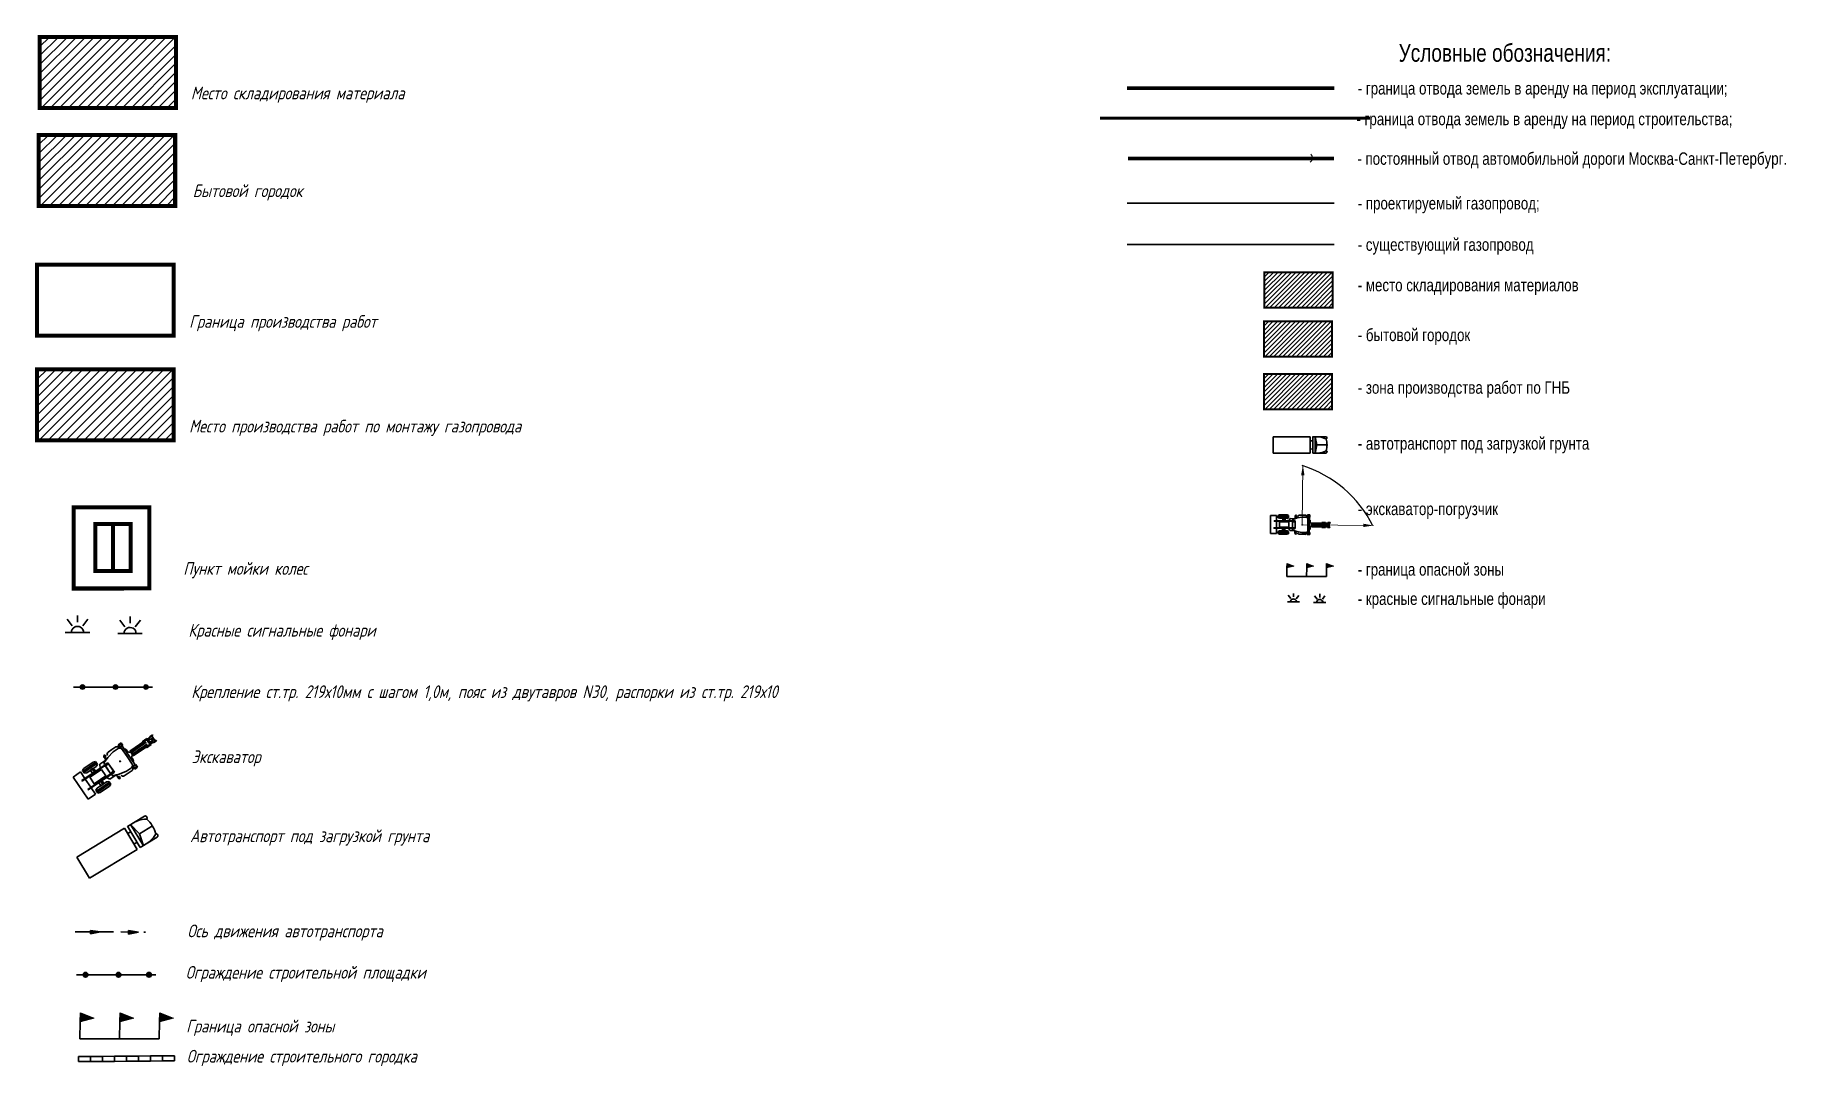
# Model space of a CAD drawing. Header units: millimetres. Extents: x 3063 to 5680, y 734 to 2027.
# Drawn here: x 4079.6 to 4424.3, y 1785.2 to 1988.3 of the extents above; entities that cross this region are included whole.
import ezdxf
from ezdxf.enums import TextEntityAlignment as Align

# ---------------------------------------------------------------- set-up
doc = ezdxf.new("R2010")
doc.units = ezdxf.units.MM
doc.linetypes.add('Cплошная', pattern=[0])
doc.linetypes.add('DASHED', pattern=[0.75, 0.5, -0.25])
for name, color, linetype, lineweight in [('.ОТВОД ВРЕМЕННЫЙ', 114, 'ОТВОД_ВРЕМ', 60), ('.ОТВОД ПОСТОЯННЫЙ', 1, 'ОТВОД_ПОСТ', 70), ('.Текст', 7, 'Continuous', 25), ('Level 44', 7, 'Continuous', 30), ('Перекладка водопровода', 7, 'Continuous', 0), ('проект', 7, 'Continuous', 30), ('Сущ тр-д', 7, 'Continuous', 25)]:
    doc.layers.add(name, color=color, linetype=linetype, lineweight=lineweight)
for name, color, linetype in [('1', 7, 'Continuous'), ('33_Газопровод', 7, 'Continuous'), ('Arm_ppr', 7, 'Continuous'), ('CIVIL_CO010', 7, 'Continuous'), ('mis_отвод_пост. 12.11', 1, 'ГРАНИЦА_ОТВОДА'), ('С-Условные_обозначения', 7, 'Continuous')]:
    doc.layers.add(name, color=color, linetype=linetype)
doc.layers.add('зоны ПОС', color=7, linetype='TRACKS2', lineweight=80, true_color=0x9e009e)
doc.layers.add('Перекладка газопровода', color=7, linetype='Continuous', lineweight=50, true_color=0x0b0bf4)
doc.styles.add('Gost_15', font='Gost', dxfattribs={"oblique": 15})
doc.styles.add('Line_GUGK', font='')
doc.styles.get("Standard").update_dxf_attribs({"font": 'arial.ttf'})
doc.styles.add('ГОСТ mip', font='mipgost.shx', dxfattribs={"width": 0.8})
doc.styles.get('Line_GUGK').set_extended_font_data('Bm431', italic=True)
doc.linetypes.add('g5_122_g', pattern='A,1,-1,1.5,-0.4,["Г",Line_GUGK,S=1,R=0,X=0,Y=-0.5],-1.5,1.5,-1,4,-1,4,-1,3', length=20.9)
doc.linetypes.add('TRACKS2', pattern='A,0.6,[63,ltypeshp.shx,S=1,R=0,X=0,Y=-2],5', length=5.6)
doc.linetypes.add('ZIGZAG', pattern='A,0.00254,-5.08,[131,ltypeshp.shx,S=5.08,R=0,X=-5.08,Y=0],-10.16,[131,ltypeshp.shx,S=5.08,R=180,X=5.08,Y=0],-5.08', length=20.32254)
doc.linetypes.add('ГРАНИЦА_ОТВОДА', pattern='A,7.9,[1,OTVOD.SHX,S=1,R=0,X=-0.4,Y=-0.8],-1.2', length=9.1)
doc.linetypes.add('ОТВОД_ВРЕМ', pattern='A,0,[2,ОТВОД_ВРЕМ.SHX,S=1,R=269.999999,X=0,Y=0],28', length=28)
doc.linetypes.add('ОТВОД_ПОСТ', pattern='A,2.000001,[1,ОТВОД_ПОСТ.SHX,S=1,R=0,X=0,Y=0],27.999999', length=30)
doc.dimstyles.new('ISO-25', dxfattribs={"dimtxt": 2.5, "dimasz": 2.5, "dimexe": 1.25, "dimexo": 0.625, "dimtad": 1, "dimtxsty": 'Standard', "dimcen": 2.5, "dimadec": 0, "dimazin": 0, "dimtfac": 1, "dimtmove": 0, "dimatfit": 3, "dimfxl": 1, "dimarcsym": 0})

msp = doc.modelspace()

# ---------------------------------------------------------------- texts
at = {"layer": '.Текст', "lineweight": 35, "style": 'ГОСТ mip', "width": 0.8}
msp.add_text('Условные обозначения:', height=3.5, dxfattribs=at).set_placement((4369.001, 1984.784), align=Align.MIDDLE_CENTER)
at = {"layer": '.Текст', "style": 'ГОСТ mip', "width": 0.8}
for s, p in [('- граница отвода земель в аренду на период эксплуатации;', (4340.031, 1976.58)), ('- граница отвода земель в аренду на период строительства;', (4339.776, 1970.537)), ('- постоянный отвод автомобильной дороги Москва-Санкт-Петербург.', (4339.954, 1962.734)), ('- проектируемый газопровод;', (4340.031, 1953.94)), ('- существующий газопровод', (4340.031, 1945.794)), ('- место складирования материалов', (4340.031, 1937.825)), ('- бытовой городок', (4340.031, 1928.003)), ('- зона производства работ по ГНБ', (4340.031, 1917.645)), ('- автотранспорт под загрузкой грунта', (4340.031, 1906.638)), ('- экскаватор-погрузчик', (4340.031, 1893.738)), ('- граница опасной зоны', (4340.031, 1881.82)), ('- красные сигнальные фонари', (4340.031, 1876.049))]:
    msp.add_text(s, height=2.45, dxfattribs=at).set_placement(p)
at = {"layer": 'С-Условные_обозначения', "width": 112.68418, "attachment_point": 4, "style": 'Gost_15'}
for s, insert, char_height in [('\\pi-10,l10,t2.5;Место складирования материала', (4110.314, 1976.534, -129.148), 2.5), ('\\pi-10,l10,t2.5;Бытовой городок', (4110.666, 1957.286, -129.148), 2.5), ('\\pi-10,l10,t2.5;Граница производства работ', (4109.971, 1931.539, -129.148), 2.5), ('\\pi-10,l10,t2.5;Место производства работ по монтажу газопровода', (4109.971, 1910.924, -129.148), 2.5), ('\\pi-10,l10,t2.5;Пункт мойки колес', (4108.817, 1882.89, -129.148), 2.5), ('\\pi-10,l10,t2.5;Красные сигнальные фонари', (4109.827, 1870.717, -129.148), 2.5), ('\\pi-10,l10,t2.5;Крепление ст.тр. 219х10мм с шагом 1,0м, пояс из двутавров N30, распорки из ст.тр. 219х10', (4110.387, 1858.623), 2.499999), ('\\pi-10,l10,t2.5;Экскаватор', (4110.469, 1845.816), 2.5), ('\\pi-10,l10,t2.5;Автотранспорт под загрузкой грунта', (4110.144, 1830.232), 2.5), ('\\pi-10,l10,t2.5;Ось движения автотранспорта', (4109.621, 1811.504), 2.5), ('\\pi-10,l10,t2.5;Ограждение строительной площадки', (4109.297, 1803.353), 2.5), ('\\pi-10,l10,t2.5;Граница опасной зоны', (4109.375, 1792.751, -129.148), 2.5), ('\\pi-10,l10,t2.5;Ограждение строительного городка', (4109.502, 1786.832, -129.148), 2.5)]:
    msp.add_mtext(s, dxfattribs=dict(at, insert=insert, char_height=char_height))

# ---------------------------------------------------------------- blocks, each defined once
blk = doc.blocks.new('A$C7DD27023')
at = {"layer": 'Arm_ppr', "lineweight": 30}
for p, q in [((-80.2, 12.5), (-60.2, 12.5)), ((-63.7, 12.4), (-66.6, -0.1)), ((-63.7, 12.4), (-63.7, -12.6)), ((-60.2, -12.4), (-60.2, 12.6)), ((-60.2, 6.2), (-56.4, 6.2)), ((-56.4, 12.5), (0, 12.5)), ((-56.4, 12.5), (-56.4, 0)), ((-56.4, -7.9), (-56.4, 12.5)), ((-56.4, -12.5), (-56.4, 0)), ((0, 12.5), (0, -12.5)), ((-66.6, -0.1), (-82, -0.1)), ((-80.2, -12.5), (-60.2, -12.4)), ((-63.7, -12.6), (-66.6, -0.1)), ((-60.2, -6.2), (-56.4, -6.2)), ((0, -12.5), (-56.4, -12.5))]:
    blk.add_line(p, q, dxfattribs=at)
for centre, radius, start, end in [((-53.5, 0.4), 28.4, 162.6445, 180.7182), ((-80, 10.6), 1.9, 84.3253, 248.928), ((-53.5, -0.4), 28.4, 179.2818, 197.3555), ((-80, -10.6), 1.9, 111.072, 275.6747)]:
    blk.add_arc(centre, radius, start, end, dxfattribs=at)
for points in [[(-80.7, 8.8), (-80.7, 8.8), (-74.2, 12.5), (-67.3, 12.6), (-67.3, 12.5)], [(-80.7, -8.8), (-80.7, -8.8), (-74.2, -12.5), (-67.3, -12.6), (-67.3, -12.5)]]:
    blk.add_open_spline(points, degree=3, knots=[1.94091, 1.94091, 1.94091, 1.94091, 4.823114, 21.475652, 21.475652, 21.475652, 21.475652], dxfattribs=at)
blk = doc.blocks.new('A$C169E2345')
at = {"layer": 'CIVIL_CO010', "linetype": 'Continuous', "lineweight": 35}
blk.add_hatch(color=1, dxfattribs=at).paths.add_polyline_path([(6.8, 15.4), (13.3, 9), (4.6, 10.4)])
at = {"layer": 'CIVIL_CO010', "color": 1, "lineweight": 30}
blk.add_line((4.5, 10.4), (0, 0), dxfattribs=at)
at = {"layer": 'CIVIL_CO010'}
blk.add_lwpolyline([(6.7, 15.5), (13.5, 9), (4.4, 10.2)], close=True, dxfattribs=at)
blk = doc.blocks.new('A$C788C0699')
at = {"color": 1, "lineweight": 30}
for p, q in [((-24.1, 0), (24.1, 0)), ((-10.2, 13), (-20.4, 26.1)), ((0, 20.2), (0, 33.6)), ((10.2, 13), (20.4, 26.1))]:
    blk.add_line(p, q, dxfattribs=at)
blk.add_arc((0, 0), 12, 359.5163, 179.5163, dxfattribs=at)
blk = doc.blocks.new('A$C49B74B2C')
at = {"layer": 'Перекладка водопровода', "linetype": 'DASHED', "lineweight": 30, "ltscale": 3}
h = blk.add_hatch(color=6, dxfattribs=at)
h.dxf.hatch_style = 1
h.paths.add_polyline_path([(3.33, 4.04), (3.59, 3.83), (4.08, 4.7)])
h = blk.add_hatch(color=6, dxfattribs=at)
h.dxf.hatch_style = 1
h.paths.add_polyline_path([(0.88, 1.22), (1.14, 1.01), (1.64, 1.88)])
at = {"layer": 'Перекладка водопровода', "color": 6, "linetype": 'DASHED', "lineweight": 30, "ltscale": 3}
blk.add_line((0, 0), (4.55, 5.23), dxfattribs=at)
for points in [[(3.33, 4.04), (3.59, 3.83), (4.08, 4.7), (3.33, 4.04)], [(0.88, 1.22), (1.14, 1.01), (1.64, 1.88), (0.88, 1.22)]]:
    blk.add_lwpolyline(points, dxfattribs=at)
blk = doc.blocks.new('A$C103A46B9')
at = {"layer": 'проект', "color": 1, "linetype": 'Cплошная', "lineweight": 30}
for p, q in [((0, -1.18), (0, 0)), ((0, 0), (0.5, 0)), ((0.5, 0), (0.5, -1.18)), ((0.5, -1.18), (0, -1.18))]:
    blk.add_line(p, q, dxfattribs=at)
blk = doc.blocks.new('A$C61DA6DFE')
at = {"color": 7, "lineweight": 25}
blk.add_arc((-0.41, -4.47), 11.8, 27.1715, 72.8762, dxfattribs=at)
at = {"layer": 'Перекладка водопровода', "color": 7, "linetype": 'Continuous', "lineweight": 30}
for p, q in [((0, 1.84), (0.59, 1.84)), ((0, 0.08), (0, 1.84)), ((0.59, 1.84), (0.59, 1.34)), ((0.76, 1.86), (0.89, 1.92)), ((0.76, 1.64), (0.76, 1.86)), ((0.76, 1.8), (0.76, 1.7)), ((0.76, 1.8), (1.78, 1.8)), ((0.77, 1.8), (0.77, 1.7)), ((0.85, 1.8), (0.85, 1.7)), ((1.64, 1.92), (0.89, 1.92)), ((0.93, 1.8), (0.93, 1.7)), ((1, 1.8), (1, 1.7)), ((1.08, 1.8), (1.08, 1.7)), ((1.16, 1.8), (1.16, 1.7)), ((1.23, 1.8), (1.23, 1.7)), ((1.31, 1.8), (1.31, 1.7)), ((1.39, 1.8), (1.39, 1.7)), ((1.47, 1.8), (1.47, 1.7)), ((1.54, 1.8), (1.54, 1.7)), ((1.62, 1.8), (1.62, 1.7)), ((1.78, 1.86), (1.64, 1.92)), ((1.7, 1.8), (1.7, 1.7)), ((1.77, 1.8), (1.77, 1.7)), ((1.78, 1.64), (1.78, 1.86)), ((2.46, 1.89), (2.54, 1.89)), ((2.61, 1.64), (3.11, 1.73)), ((3.13, 1.91), (2.82, 1.91)), ((3.11, 1.73), (3.51, 1.73)), ((3.13, 1.91), (3.43, 1.91)), ((3.59, 1.75), (3.59, 1.7)), ((3.87, 1.94), (3.63, 1.94)), ((3.63, 1.94), (3.63, 1.72)), ((3.63, 1.72), (3.87, 1.72)), ((3.82, 1.88), (3.68, 1.88)), ((3.68, 1.88), (3.68, 0.97)), ((3.82, 0.97), (3.82, 1.88)), ((3.87, 1.72), (3.87, 1.94)), ((0.59, 0.08), (0, 0.08)), ((0.35, 1.34), (2.12, 1.34)), ((0.35, 1.3), (0.35, 1.34)), ((2.12, 1.3), (0.35, 1.3)), ((2.12, 0.64), (0.35, 0.64)), ((0.35, 0.64), (0.35, 0.6)), ((0.35, 0.6), (2.12, 0.6)), ((0.59, 1.3), (0.59, 0.64)), ((0.59, 0.6), (0.59, 0.08)), ((1.78, 1.7), (0.76, 1.7)), ((0.76, 1.64), (0.89, 1.58)), ((0.76, 0.29), (0.89, 0.35)), ((0.76, 0.29), (0.76, 0.07)), ((0.76, 0.14), (0.76, 0.23)), ((1.78, 0.23), (0.76, 0.23)), ((0.76, 0.14), (1.78, 0.14)), ((0.76, 0.07), (0.89, 0.01)), ((0.77, 0.14), (0.77, 0.23)), ((0.85, 0.14), (0.85, 0.23)), ((1.64, 1.58), (0.89, 1.58)), ((1.64, 0.36), (0.89, 0.35)), ((1.64, 0.01), (0.89, 0.01)), ((0.9, 1.23), (1.82, 1.23)), ((0.9, 0.71), (0.9, 1.23)), ((1.82, 0.71), (0.9, 0.71)), ((0.93, 0.14), (0.93, 0.23)), ((1, 0.14), (1, 0.23)), ((1.08, 0.14), (1.08, 0.23)), ((1.16, 0.14), (1.16, 0.23)), ((1.34, 1.58), (1.2, 1.58)), ((1.2, 1.58), (1.2, 1.34)), ((1.2, 1.34), (1.34, 1.34)), ((1.2, 0.6), (1.34, 0.6)), ((1.2, 0.36), (1.2, 0.6)), ((1.34, 0.36), (1.2, 0.36)), ((1.23, 0.14), (1.23, 0.23)), ((1.31, 0.14), (1.31, 0.23)), ((1.34, 1.34), (1.34, 1.58)), ((1.34, 1.58), (1.43, 1.51)), ((1.34, 1.51), (1.34, 1.34)), ((1.34, 1.34), (1.43, 1.34)), ((1.34, 0.6), (1.34, 0.36)), ((1.34, 0.42), (1.34, 0.6)), ((1.34, 0.6), (1.43, 0.6)), ((1.34, 0.36), (1.43, 0.42)), ((1.39, 0.14), (1.39, 0.23)), ((1.43, 1.34), (1.43, 1.51)), ((1.43, 1.51), (1.43, 1.51)), ((1.43, 0.6), (1.43, 0.42)), ((1.43, 0.42), (1.43, 0.42)), ((1.47, 0.14), (1.47, 0.23)), ((1.54, 0.14), (1.54, 0.23)), ((1.62, 0.14), (1.62, 0.23)), ((1.78, 1.64), (1.64, 1.58)), ((1.78, 0.29), (1.64, 0.35)), ((1.78, 0.07), (1.64, 0.01)), ((1.7, 0.14), (1.7, 0.23)), ((1.77, 0.14), (1.77, 0.23)), ((1.78, 0.29), (1.78, 0.07)), ((1.79, 1.34), (1.93, 1.56)), ((1.79, 0.6), (1.93, 0.38)), ((1.82, 1.23), (1.82, 0.71)), ((1.93, 1.56), (2.41, 1.56)), ((1.93, 0.38), (2.41, 0.38)), ((2.12, 1.34), (2.12, 1.3)), ((2.12, 0.6), (2.12, 0.64)), ((2.16, 1.35), (2.16, 1.38)), ((2.16, 1.35), (2.42, 1.35)), ((2.16, 0.67), (2.16, 1.35)), ((2.42, 1.26), (2.16, 1.26)), ((2.16, 1.26), (2.16, 0.59)), ((2.42, 0.67), (2.16, 0.67)), ((2.16, 0.59), (2.42, 0.59)), ((2.24, 1.49), (2.61, 1.64)), ((2.24, 0.44), (2.61, 0.3)), ((2.42, 1.35), (2.42, 0.67)), ((2.42, 0.59), (2.42, 1.26)), ((2.46, 0.05), (2.54, 0.05)), ((2.61, 0.3), (3.11, 0.2)), ((3.13, 0.03), (2.82, 0.03)), ((3.11, 0.2), (3.51, 0.2)), ((3.13, 0.03), (3.43, 0.03)), ((3.59, 0.18), (3.59, 0.23)), ((3.63, 0.21), (3.87, 0.21)), ((3.63, 0), (3.63, 0.21)), ((3.68, 0.97), (3.82, 0.97)), ((3.68, 0.97), (3.82, 0.97)), ((3.68, 0.06), (3.68, 0.97)), ((3.82, 0.06), (3.68, 0.06)), ((3.69, 1.56), (3.69, 0.97)), ((3.69, 0.38), (3.69, 0.97)), ((3.82, 0.97), (3.82, 0.06)), ((3.87, 0.21), (3.87, 0)), ((4, 1.1), (4.43, 1.1)), ((4, 0.84), (4.43, 0.84)), ((4.04, 1.16), (5.22, 1.16)), ((4.04, 1.1), (4.04, 1.16)), ((5.22, 1.1), (4.04, 1.1)), ((4.43, 1.03), (4.04, 1.03)), ((4.04, 1.03), (4.04, 0.91)), ((4.43, 0.91), (4.04, 0.91)), ((5.22, 0.84), (4.04, 0.84)), ((4.04, 0.84), (4.04, 0.78)), ((4.04, 0.78), (5.22, 0.78)), ((4.43, 1.1), (4.43, 1.03)), ((4.43, 1.07), (4.95, 1.07)), ((4.43, 1.03), (4.43, 1.07)), ((4.95, 1.03), (4.43, 1.03)), ((4.43, 0.84), (4.43, 0.91)), ((4.95, 0.91), (4.43, 0.91)), ((4.43, 0.91), (4.43, 0.87)), ((4.43, 0.87), (4.95, 0.87)), ((4.95, 1.07), (4.95, 1.03)), ((5.23, 1.05), (4.95, 1.05)), ((4.95, 1.05), (4.95, 1.03)), ((4.95, 1.03), (5.23, 1.03)), ((4.95, 0.87), (4.95, 0.91)), ((4.95, 0.91), (5.23, 0.91)), ((4.95, 0.88), (4.95, 0.91)), ((5.23, 0.88), (4.95, 0.88)), ((5.06, 1.21), (5.43, 1.21)), ((5.06, 1.16), (5.06, 1.21)), ((5.43, 1.16), (5.06, 1.16)), ((5.43, 0.78), (5.06, 0.78)), ((5.06, 0.78), (5.06, 0.73)), ((5.06, 0.73), (5.43, 0.73)), ((5.22, 1.16), (5.22, 1.1)), ((5.22, 0.78), (5.22, 0.84)), ((5.23, 1.03), (5.23, 1.05)), ((5.23, 0.91), (5.23, 0.88)), ((5.34, 1.16), (5.52, 1.16)), ((5.34, 1.1), (5.34, 1.16)), ((5.52, 1.1), (5.34, 1.1)), ((5.52, 0.84), (5.34, 0.84)), ((5.34, 0.84), (5.34, 0.78)), ((5.34, 0.78), (5.52, 0.78)), ((5.41, 1.06), (5.6, 1.06)), ((5.41, 0.88), (5.6, 0.88)), ((5.43, 1.21), (5.43, 1.16)), ((5.63, 1.16), (5.43, 1.16)), ((5.43, 0.73), (5.43, 0.78)), ((5.63, 0.78), (5.43, 0.78)), ((5.52, 1.16), (5.52, 1.1)), ((5.52, 0.78), (5.52, 0.84)), ((5.63, 1.21), (5.86, 1.21)), ((5.63, 1.16), (5.63, 1.21)), ((5.86, 1.16), (5.63, 1.16)), ((5.86, 0.78), (5.63, 0.78)), ((5.63, 0.78), (5.63, 0.73)), ((5.63, 0.73), (5.86, 0.73)), ((5.72, 1.04), (5.64, 1.04)), ((5.72, 0.91), (5.64, 0.91)), ((5.72, 0.91), (5.64, 0.91)), ((5.79, 1.16), (5.79, 0.78)), ((5.86, 1.21), (5.86, 1.16)), ((5.86, 0.73), (5.86, 0.78)), ((3.87, 0), (3.63, 0))]:
    blk.add_line(p, q, dxfattribs=at)
blk.add_circle((3.13, 0.97), 0.0265, dxfattribs=at)
for centre, radius, start, end in [((2.86, 1.72), 0.196, 101.1016, 169.1212), ((3.4, 1.72), 0.196, 10.8788, 78.8984), ((3.48, 1.52), 0.213, 9.7095, 80.1751), ((2.29, 1.38), 0.128, 116.5093, 177.9851), ((2.29, 0.56), 0.128, 182.0149, 243.4907), ((2.86, 0.22), 0.196, 190.8788, 258.8984), ((3.4, 0.22), 0.196, 281.1016, 349.1212), ((3.48, 0.41), 0.213, 279.8249, 350.2905)]:
    blk.add_arc(centre, radius, start, end, dxfattribs=at)
for centre, major_axis, ratio in [((5.41, 0.97), (-0.0008, 0.0906), 0.611052), ((5.72, 0.97), (0, 0.0616), 0.457212)]:
    blk.add_ellipse(centre, major_axis=major_axis, ratio=ratio, dxfattribs=at)
blk.add_ellipse((5.6, 0.97), major_axis=(-0.0008, 0.0906), ratio=0.611052, start_param=3.111066, end_param=6.283185, dxfattribs=at)
for points in [[(2.41, 1.56), (2.42, 1.66), (2.41, 1.74), (2.42, 1.81), (2.46, 1.89)], [(2.55, 1.77), (2.5, 1.74), (2.46, 1.69), (2.44, 1.65), (2.41, 1.57)], [(2.54, 1.89), (2.52, 1.84), (2.55, 1.77)], [(2.41, 0.38), (2.42, 0.27), (2.41, 0.19), (2.42, 0.13), (2.46, 0.05)], [(2.55, 0.16), (2.5, 0.2), (2.46, 0.24), (2.44, 0.29), (2.41, 0.37)], [(2.54, 0.05), (2.52, 0.1), (2.55, 0.16)], [(3.82, 1.45), (3.86, 1.44), (3.89, 1.42), (3.9, 1.36), (3.9, 1.27), (3.9, 1.21), (3.91, 1.18), (3.94, 1.15), (3.99, 1.1), (4.03, 1.07), (4.04, 1.05), (4.04, 1.03)], [(3.82, 0.49), (3.86, 0.49), (3.89, 0.52), (3.9, 0.58), (3.9, 0.67), (3.9, 0.72), (3.91, 0.76), (3.94, 0.79), (3.99, 0.83), (4.03, 0.86), (4.04, 0.89), (4.04, 0.91)]]:
    blk.add_spline(points, degree=3, dxfattribs=at)
at = {"color": 7, "lineweight": 50}
for points in [[(3.13, 6.84), (3.13, 0.97)], [(10.13, 0.97), (3.13, 0.97)]]:
    blk.add_leader(points, dimstyle='ISO-25', override={"dimasz": 1, "dimtad": 0, "dimlwd": 9}, dxfattribs=at)

# ---------------------------------------------------------------- hatches: boundary and pattern name
at = {"layer": 'Level 44', "linetype": 'Continuous', "lineweight": 30}
h = msp.add_hatch(color=82, dxfattribs=at)
h.dxf.hatch_style = 1
edge = h.paths.add_edge_path()
edge.add_arc((4089.578, 1803.211), 0.474, 0, 360)
h = msp.add_hatch(color=82, dxfattribs=at)
h.dxf.hatch_style = 1
edge = h.paths.add_edge_path()
edge.add_arc((4096.079, 1803.211), 0.474, 0, 360)
h = msp.add_hatch(color=82, dxfattribs=at)
h.dxf.hatch_style = 1
edge = h.paths.add_edge_path()
edge.add_arc((4102.064, 1803.211), 0.474, 0, 360)
at = {"layer": 'Перекладка водопровода', "linetype": 'Continuous', "lineweight": 25}
h = msp.add_hatch(dxfattribs=at)
h.set_pattern_fill('ANSI31', color=6, scale=10)
h.set_pattern_definition([(45, (-32181.1185, -9687.808), (-0.883883476, 0.883883476), [])])
h.paths.add_polyline_path([(4080.528, 1987.903), (4107.401, 1987.903), (4107.401, 1973.917), (4080.528, 1973.917)])
h = msp.add_hatch(dxfattribs=at)
h.set_pattern_fill('ANSI31', color=5, scale=10)
h.set_pattern_definition([(45, (-32181.3027, -9707.1198), (-0.883883476, 0.883883476), [])])
h.paths.add_polyline_path([(4080.343, 1968.591), (4107.217, 1968.591), (4107.217, 1954.605), (4080.343, 1954.605)])
h = msp.add_hatch(dxfattribs=at)
h.set_pattern_fill('ANSI31', color=10, scale=5)
h.set_pattern_definition([(45, (-13809.1788, -3896.28234), (-0.441941738, 0.441941738), [])])
h.paths.add_polyline_path([(4321.644, 1941.573), (4335.081, 1941.573), (4335.081, 1934.58), (4321.644, 1934.58)])
h = msp.add_hatch(dxfattribs=at)
h.set_pattern_fill('ANSI31', color=5, scale=5)
h.set_pattern_definition([(45, (-13809.2709, -3905.9382), (-0.441941738, 0.441941738), [])])
h.paths.add_polyline_path([(4321.552, 1931.917), (4334.989, 1931.917), (4334.989, 1924.924), (4321.552, 1924.924)])
at = {"layer": 'Перекладка водопровода', "linetype": 'Continuous', "lineweight": 0}
h = msp.add_hatch(dxfattribs=at)
h.set_pattern_fill('ANSI31', color=84, scale=10)
h.set_pattern_definition([(45, (-32138.4564, -9710.1232), (-0.883883476, 0.883883476), [])])
h.paths.add_polyline_path([(4080.026, 1922.451), (4106.899, 1922.451), (4106.899, 1908.465), (4080.026, 1908.465)])
at = {"layer": 'Перекладка водопровода', "linetype": 'Continuous', "lineweight": 25}
h = msp.add_hatch(dxfattribs=at)
h.set_pattern_fill('ANSI31', color=30, scale=5)
h.set_pattern_definition([(45, (-13809.2709, -3916.29616), (-0.441941738, 0.441941738), [])])
h.paths.add_polyline_path([(4321.552, 1921.559), (4334.989, 1921.559), (4334.989, 1914.566), (4321.552, 1914.566)])
at = {"layer": 'Перекладка водопровода', "linetype": 'Continuous', "lineweight": 13}
h = msp.add_hatch(color=5, dxfattribs=at)
h.dxf.hatch_style = 1
edge = h.paths.add_edge_path()
edge.add_arc((4088.976, 1859.877), 0.474, 0, 360)
h = msp.add_hatch(color=5, dxfattribs=at)
h.dxf.hatch_style = 1
edge = h.paths.add_edge_path()
edge.add_arc((4095.477, 1859.877), 0.474, 0, 360)
h = msp.add_hatch(color=5, dxfattribs=at)
h.dxf.hatch_style = 1
edge = h.paths.add_edge_path()
edge.add_arc((4101.462, 1859.877), 0.474, 0, 360)

# ---------------------------------------------------------------- linework, layer by layer
at = {"layer": '.ОТВОД ВРЕМЕННЫЙ', "color": 95, "true_color": 0x47b849}
msp.add_line((4289.338, 1971.933), (4342.414, 1971.933), dxfattribs=at)
at = {"layer": '.ОТВОД ПОСТОЯННЫЙ', "color": 240, "true_color": 0xfb0425}
msp.add_line((4294.618, 1977.805), (4335.421, 1977.805), dxfattribs=at)
at = {"layer": '33_Газопровод', "color": 30, "linetype": 'g5_122_g', "lineweight": 30}
msp.add_line((4294.618, 1947.019), (4335.421, 1947.019), dxfattribs=at)
at = {"layer": 'Level 44', "color": 82, "linetype": 'Continuous', "lineweight": 30}
msp.add_line((4087.781, 1803.211), (4103.382, 1803.211), dxfattribs=at)
for centre in [(4089.578, 1803.211), (4096.079, 1803.211), (4102.064, 1803.211)]:
    msp.add_circle(centre, 0.474, dxfattribs=at)
at = {"layer": 'mis_отвод_пост. 12.11', "color": 240, "linetype": 'ГРАНИЦА_ОТВОДА', "true_color": 0xfb0425, "const_width": 0.7, "flags": 128}
msp.add_lwpolyline([(4335.345, 1963.959), (4335.345, 1963.959), (4335.345, 1963.959), (4335.345, 1963.959), (4335.345, 1963.959), (4335.345, 1963.959), (4294.777, 1963.959), (4294.777, 1963.959)], dxfattribs=at)
at = {"layer": 'зоны ПОС', "color": 6, "linetype": 'Continuous', "const_width": 0.8, "flags": 128}
msp.add_lwpolyline([(4080.528, 1987.903), (4107.401, 1987.903), (4107.401, 1973.917), (4080.528, 1973.917)], close=True, dxfattribs=at)
at = {"layer": 'зоны ПОС', "color": 5, "linetype": 'Continuous', "flags": 128}
for points, const_width in [([(4080.343, 1968.591), (4107.217, 1968.591), (4107.217, 1954.605), (4080.343, 1954.605)], 0.8), ([(4321.552, 1931.917), (4334.989, 1931.917), (4334.989, 1924.924), (4321.552, 1924.924)], 0.4), ([(4087.249, 1895.278), (4102.144, 1895.29), (4102.156, 1879.298), (4087.261, 1879.287)], 0.8)]:
    msp.add_lwpolyline(points, close=True, dxfattribs=dict(at, const_width=const_width))
at = {"layer": 'зоны ПОС', "color": 10, "linetype": 'Continuous', "const_width": 0.4, "flags": 128}
msp.add_lwpolyline([(4321.644, 1941.573), (4335.081, 1941.573), (4335.081, 1934.58), (4321.644, 1934.58)], close=True, dxfattribs=at)
at = {"layer": 'зоны ПОС', "color": 30, "linetype": 'Continuous', "const_width": 0.4, "flags": 128}
msp.add_lwpolyline([(4321.552, 1921.559), (4334.989, 1921.559), (4334.989, 1914.566), (4321.552, 1914.566)], close=True, dxfattribs=at)
at = {"layer": 'зоны ПОС', "color": 5, "linetype": 'Continuous', "const_width": 0.8, "flags": 128}
for points in [[(4091.477, 1891.985), (4094.971, 1891.988), (4094.978, 1882.757), (4091.484, 1882.754), (4091.477, 1891.985)], [(4094.971, 1891.988), (4098.466, 1891.99), (4098.473, 1882.76), (4094.978, 1882.757), (4094.971, 1891.988)]]:
    msp.add_lwpolyline(points, dxfattribs=at)
at = {"layer": 'Перекладка водопровода', "color": 10, "linetype": 'Continuous', "lineweight": 30}
for p, q in [((4326.06, 1881.666), (4333.861, 1881.666)), ((4088.475, 1790.562, -129.148), (4104.075, 1790.562, -129.148))]:
    msp.add_line(p, q, dxfattribs=at)
at = {"layer": 'Перекладка водопровода', "color": 5, "linetype": 'Continuous', "lineweight": 30}
msp.add_line((4087.179, 1859.877), (4102.779, 1859.877), dxfattribs=at)
at = {"layer": 'Перекладка водопровода', "color": 7, "linetype": 'Continuous', "lineweight": 30}
for p, q in [((4094.775, 1847.574), (4095.534, 1848.091)), ((4095.023, 1847.097), (4096.026, 1847.781)), ((4096.56, 1848.886), (4095.984, 1848.493)), ((4095.984, 1848.493), (4096.343, 1847.966)), ((4096.181, 1847.968), (4096.269, 1847.839)), ((4096.535, 1848.661), (4096.204, 1848.435)), ((4096.204, 1848.435), (4097.744, 1846.178)), ((4096.343, 1847.966), (4096.92, 1848.359)), ((4098.075, 1846.404), (4096.535, 1848.661)), ((4096.92, 1848.359), (4096.56, 1848.886)), ((4098.296, 1847.247), (4101.238, 1849.255)), ((4098.301, 1847.034), (4099.383, 1847.773)), ((4101.339, 1849.107), (4098.397, 1847.1)), ((4101.783, 1848.457), (4098.841, 1846.45)), ((4098.941, 1846.302), (4101.883, 1848.309)), ((4099.383, 1847.773), (4099.502, 1847.598)), ((4099.434, 1847.697), (4100.705, 1848.565)), ((4099.502, 1847.598), (4099.434, 1847.697)), ((4100.773, 1848.465), (4099.502, 1847.598)), ((4100.978, 1848.164), (4099.708, 1847.297)), ((4099.775, 1847.197), (4101.046, 1848.065)), ((4100.705, 1848.565), (4100.773, 1848.465)), ((4101.421, 1848.992), (4100.733, 1848.523)), ((4100.733, 1848.523), (4100.773, 1848.465)), ((4100.753, 1849.101), (4101.66, 1849.72)), ((4100.836, 1848.98), (4100.753, 1849.101)), ((4100.773, 1848.465), (4101.46, 1848.934)), ((4101.743, 1849.599), (4100.836, 1848.98)), ((4100.978, 1848.164), (4101.666, 1848.633)), ((4101.046, 1848.065), (4100.978, 1848.164)), ((4101.018, 1848.106), (4100.978, 1848.164)), ((4101.705, 1848.575), (4101.018, 1848.106)), ((4101.238, 1849.255), (4101.339, 1849.107)), ((4101.46, 1848.934), (4101.421, 1848.992)), ((4102.388, 1848.654), (4101.481, 1848.035)), ((4101.481, 1848.035), (4101.563, 1847.914)), ((4101.52, 1849.441), (4101.97, 1849.748)), ((4101.62, 1849.293), (4101.52, 1849.441)), ((4101.563, 1847.914), (4102.471, 1848.533)), ((4102.07, 1849.6), (4101.62, 1849.293)), ((4101.66, 1849.72), (4101.743, 1849.599)), ((4101.666, 1848.633), (4101.705, 1848.575)), ((4102.255, 1849.949), (4101.743, 1849.599)), ((4101.883, 1848.309), (4101.783, 1848.457)), ((4101.878, 1849.326), (4102.337, 1849.639)), ((4101.97, 1849.748), (4102.07, 1849.6)), ((4102.508, 1848.958), (4102.058, 1848.651)), ((4102.058, 1848.651), (4102.159, 1848.504)), ((4102.159, 1848.504), (4102.609, 1848.811)), ((4102.172, 1850.07), (4102.738, 1850.455)), ((4102.255, 1849.949), (4102.172, 1850.07)), ((4102.181, 1848.875), (4102.64, 1849.188)), ((4102.82, 1850.334), (4102.255, 1849.949)), ((4102.9, 1849.003), (4102.388, 1848.654)), ((4102.471, 1848.533), (4102.388, 1848.654)), ((4102.692, 1849.753), (4102.506, 1849.626)), ((4102.692, 1849.753), (4102.506, 1849.626)), ((4102.609, 1848.811), (4102.508, 1848.958)), ((4103.276, 1849.26), (4102.631, 1850.205)), ((4102.9, 1849.448), (4102.694, 1849.307)), ((4102.738, 1850.455), (4102.82, 1850.334)), ((4103.465, 1849.389), (4102.9, 1849.003)), ((4102.9, 1849.003), (4102.983, 1848.882)), ((4102.983, 1848.882), (4103.548, 1849.268)), ((4103.548, 1849.268), (4103.465, 1849.389)), ((4088.854, 1841.447), (4093.235, 1844.436)), ((4093.302, 1844.339), (4088.921, 1841.349)), ((4089.081, 1843.287), (4091.626, 1845.028)), ((4091.073, 1845.098), (4089.217, 1843.829)), ((4091.788, 1844.791), (4089.242, 1843.051)), ((4091.654, 1844.247), (4089.795, 1842.981)), ((4090.647, 1844.359), (4090.809, 1844.122)), ((4090.838, 1844.489), (4091, 1844.253)), ((4091.029, 1844.62), (4091.191, 1844.383)), ((4091.521, 1845.183), (4091.074, 1845.096)), ((4091.22, 1844.751), (4091.382, 1844.514)), ((4091.412, 1844.881), (4091.573, 1844.645)), ((4091.895, 1844.633), (4091.521, 1845.183)), ((4091.603, 1845.012), (4091.764, 1844.775)), ((4091.896, 1844.634), (4091.652, 1844.249)), ((4092.385, 1844.668), (4093.589, 1845.49)), ((4092.431, 1843.887), (4092.385, 1844.668)), ((4093.144, 1846.38), (4093.35, 1846.521)), ((4093.235, 1844.436), (4093.302, 1844.339)), ((4093.27, 1845.026), (4093.95, 1846.014)), ((4093.333, 1844.556), (4093.96, 1844.984)), ((4094.48, 1842.874), (4093.333, 1844.556)), ((4094.105, 1844.771), (4093.478, 1844.343)), ((4093.478, 1844.343), (4094.626, 1842.661)), ((4093.95, 1846.014), (4095.023, 1847.097)), ((4093.96, 1844.984), (4095.107, 1843.302)), ((4094.775, 1847.574), (4094.017, 1847.056)), ((4095.253, 1843.089), (4094.105, 1844.771)), ((4096.751, 1847.644), (4097.749, 1846.181)), ((4097.744, 1846.178), (4098.075, 1846.404)), ((4097.744, 1846.178), (4098.075, 1846.404)), ((4099.285, 1843.921), (4097.744, 1846.178)), ((4098.747, 1844.719), (4097.749, 1846.181)), ((4098.075, 1846.404), (4099.616, 1844.146)), ((4098.397, 1847.1), (4098.296, 1847.247)), ((4099.502, 1847.598), (4098.528, 1846.933)), ((4098.733, 1846.632), (4098.528, 1846.933)), ((4099.708, 1847.297), (4098.733, 1846.632)), ((4098.744, 1846.384), (4099.827, 1847.122)), ((4098.841, 1846.45), (4098.941, 1846.302)), ((4098.899, 1844.221), (4099.475, 1844.615)), ((4099.475, 1844.615), (4099.834, 1844.088)), ((4099.827, 1847.122), (4099.708, 1847.297)), ((4099.708, 1847.297), (4099.775, 1847.197)), ((4088.562, 1843.155), (4087.105, 1842.161)), ((4087.105, 1842.161), (4090.094, 1837.781)), ((4089.45, 1841.853), (4088.562, 1843.155)), ((4088.921, 1841.349), (4088.854, 1841.447)), ((4088.973, 1843.444), (4089.217, 1843.829)), ((4089.349, 1842.895), (4088.973, 1843.444)), ((4089.081, 1843.287), (4089.241, 1843.052)), ((4089.119, 1843.314), (4089.281, 1843.077)), ((4089.31, 1843.444), (4089.472, 1843.207)), ((4089.348, 1842.895), (4089.795, 1842.981)), ((4089.501, 1843.575), (4089.663, 1843.338)), ((4090.627, 1840.129), (4089.517, 1841.756)), ((4089.692, 1843.705), (4089.854, 1843.469)), ((4089.883, 1843.836), (4090.045, 1843.599)), ((4094.412, 1842.712), (4090.031, 1839.722)), ((4090.074, 1843.967), (4090.236, 1843.73)), ((4090.098, 1839.625), (4094.479, 1842.614)), ((4090.265, 1844.097), (4090.427, 1843.861)), ((4092.689, 1843.664), (4090.406, 1842.106)), ((4090.406, 1842.106), (4091.277, 1840.829)), ((4090.456, 1844.228), (4090.618, 1843.991)), ((4090.908, 1843.74), (4090.541, 1843.489)), ((4090.541, 1843.489), (4090.956, 1842.881)), ((4091.323, 1843.131), (4090.908, 1843.74)), ((4090.908, 1843.739), (4091.247, 1843.723)), ((4090.956, 1842.881), (4091.323, 1843.131)), ((4091.024, 1843.571), (4091.323, 1843.131)), ((4091.547, 1843.284), (4091.247, 1843.723)), ((4091.247, 1843.723), (4091.247, 1843.723)), ((4091.277, 1840.829), (4093.561, 1842.387)), ((4091.323, 1843.131), (4091.547, 1843.284)), ((4094.281, 1841.137), (4091.733, 1839.401)), ((4093.726, 1841.21), (4091.87, 1839.941)), ((4091.894, 1839.164), (4094.443, 1840.9)), ((4092.199, 1841.059), (4092.567, 1841.309)), ((4092.614, 1840.45), (4092.199, 1841.059)), ((4092.567, 1841.309), (4092.79, 1841.462)), ((4092.567, 1841.309), (4092.982, 1840.701)), ((4092.866, 1840.87), (4092.567, 1841.309)), ((4093.561, 1842.387), (4092.689, 1843.664)), ((4092.79, 1841.462), (4093.09, 1841.023)), ((4092.981, 1840.702), (4093.09, 1841.023)), ((4093.09, 1841.023), (4093.09, 1841.023)), ((4093.674, 1842.065), (4094.385, 1841.738)), ((4094.174, 1841.295), (4093.727, 1841.209)), ((4094.037, 1840.623), (4093.875, 1840.86)), ((4094.228, 1840.754), (4094.067, 1840.991)), ((4094.174, 1841.295), (4094.549, 1840.746)), ((4094.419, 1840.884), (4094.258, 1841.121)), ((4094.385, 1841.738), (4095.589, 1842.56)), ((4094.479, 1842.614), (4094.412, 1842.712)), ((4095.107, 1843.302), (4094.48, 1842.874)), ((4094.626, 1842.661), (4095.253, 1843.089)), ((4094.626, 1842.661), (4094.678, 1842.585)), ((4095.04, 1842.431), (4096.208, 1842.704)), ((4096.208, 1842.704), (4097.608, 1843.309)), ((4096.256, 1841.821), (4096.461, 1841.961)), ((4097.961, 1842.904), (4097.203, 1842.387)), ((4097.608, 1843.309), (4098.611, 1843.994)), ((4097.961, 1842.904), (4098.72, 1843.422)), ((4098.841, 1844.069), (4098.753, 1844.198)), ((4099.258, 1843.695), (4098.899, 1844.221)), ((4099.834, 1844.088), (4099.258, 1843.695)), ((4099.616, 1844.146), (4099.285, 1843.921)), ((4090.031, 1839.722), (4090.098, 1839.625)), ((4090.094, 1837.781), (4091.551, 1838.775)), ((4091.551, 1838.775), (4090.694, 1840.031)), ((4091.626, 1839.556), (4091.87, 1839.941)), ((4091.627, 1839.557), (4092.001, 1839.007)), ((4091.894, 1839.164), (4091.734, 1839.4)), ((4091.932, 1839.19), (4091.771, 1839.427)), ((4092.124, 1839.321), (4091.962, 1839.558)), ((4092.001, 1839.007), (4092.448, 1839.094)), ((4092.315, 1839.451), (4092.154, 1839.688)), ((4092.506, 1839.581), (4092.345, 1839.818)), ((4094.306, 1840.359), (4092.448, 1839.094)), ((4092.698, 1839.711), (4092.536, 1839.949)), ((4092.982, 1840.701), (4092.614, 1840.45)), ((4092.889, 1839.842), (4092.727, 1840.079)), ((4093.08, 1839.972), (4092.919, 1840.209)), ((4093.272, 1840.102), (4093.11, 1840.339)), ((4093.463, 1840.233), (4093.301, 1840.47)), ((4093.654, 1840.363), (4093.493, 1840.6)), ((4093.845, 1840.493), (4093.684, 1840.73)), ((4094.549, 1840.746), (4094.305, 1840.361))]:
    msp.add_line(p, q, dxfattribs=at)
at = {"layer": 'Перекладка водопровода', "color": 34, "linetype": 'Continuous', "lineweight": 0, "const_width": 0.8, "flags": 128}
msp.add_lwpolyline([(4080.026, 1943.066), (4106.899, 1943.066), (4106.899, 1929.08), (4080.026, 1929.08)], close=True, dxfattribs=at)
at = {"layer": 'Перекладка водопровода', "color": 84, "linetype": 'Continuous', "lineweight": 0, "const_width": 0.8, "flags": 128}
msp.add_lwpolyline([(4080.026, 1922.451), (4106.899, 1922.451), (4106.899, 1908.465), (4080.026, 1908.465)], close=True, dxfattribs=at)
at = {"layer": 'Перекладка водопровода', "color": 5, "linetype": 'Continuous', "lineweight": 13}
for centre in [(4088.976, 1859.877), (4095.477, 1859.877), (4101.462, 1859.877)]:
    msp.add_circle(centre, 0.474, dxfattribs=at)
at = {"layer": 'Перекладка водопровода', "color": 7, "linetype": 'Continuous', "lineweight": 30}
msp.add_circle((4096.368, 1845.239), 0.0794, dxfattribs=at)
for centre, radius, start, end in [((4095.766, 1847.55), 0.589, 45.18768, 113.2072), ((4096.292, 1847.199), 0.64, 44.01832, 114.48394), ((4093.606, 1844.838), 0.385, 150.81813, 212.29394), ((4094.436, 1846.643), 0.589, 135.4105, 203.43002), ((4098.166, 1844.453), 0.64, 314.13376, 24.59938), ((4094.988, 1842.813), 0.385, 216.32376, 277.79957), ((4096.971, 1842.928), 0.589, 225.18768, 293.2072), ((4098.301, 1843.835), 0.589, 315.4105, 23.43002)]:
    msp.add_arc(centre, radius, start, end, dxfattribs=at)
at = {"layer": 'Перекладка водопровода', "color": 7, "linetype": 'Continuous', "lineweight": 30, "extrusion": (0, 0, -1)}
for centre, major_axis, ratio, start_param, end_param in [((4102.03, 1849.101), (-0.151, 0.226), 0.6110518, 3.1415927, 9.424778), ((4102.49, 1849.414), (-0.151, 0.226), 0.6110518, -0.0305268, 3.1415927), ((4102.796, 1849.6), (-0.104, 0.153), 0.4572124, 3.1415927, 9.424778)]:
    msp.add_ellipse(centre, major_axis=major_axis, ratio=ratio, start_param=start_param, end_param=end_param, dxfattribs=at)
at = {"layer": 'Перекладка водопровода', "color": 7, "linetype": 'Continuous', "lineweight": 30}
for points, knots in [([(4093.589, 1845.49), (4093.539, 1845.581), (4093.449, 1845.743), (4093.297, 1845.936), (4093.163, 1846.133), (4093.151, 1846.288), (4093.144, 1846.38)], [0, 0, 0, 0, 0.10341893, 0.1850098, 0.24628289, 0.33707334, 0.33707334, 0.33707334, 0.33707334]), ([(4093.35, 1846.521), (4093.361, 1846.467), (4093.386, 1846.345), (4093.498, 1846.284), (4093.56, 1846.25)], [0, 0, 0, 0, 0.05238952, 0.11951157, 0.11951157, 0.11951157, 0.11951157]), ([(4093.56, 1846.25), (4093.54, 1846.194), (4093.501, 1846.084), (4093.484, 1845.913), (4093.515, 1845.722), (4093.554, 1845.591), (4093.577, 1845.512)], [0, 0, 0, 0, 0.05970771, 0.11599387, 0.16966157, 0.25225831, 0.25225831, 0.25225831, 0.25225831]), ([(4097.264, 1847.593), (4097.3, 1847.623), (4097.368, 1847.679), (4097.524, 1847.638), (4097.628, 1847.475), (4097.755, 1847.319), (4097.857, 1847.173), (4097.952, 1847.082), (4098.095, 1847.045), (4098.251, 1847.03), (4098.399, 1847.038), (4098.493, 1846.996), (4098.517, 1846.952), (4098.528, 1846.933)], [0, 0, 0, 0, 0.04404614, 0.08367697, 0.14284504, 0.23142261, 0.28660545, 0.32100376, 0.35970683, 0.43084433, 0.47842988, 0.506321, 0.52766956, 0.52766956, 0.52766956, 0.52766956]), ([(4098.887, 1845.214), (4098.927, 1845.237), (4099.004, 1845.28), (4099.024, 1845.44), (4098.91, 1845.597), (4098.811, 1845.772), (4098.712, 1845.92), (4098.662, 1846.041), (4098.68, 1846.188), (4098.722, 1846.339), (4098.784, 1846.474), (4098.779, 1846.577), (4098.747, 1846.615), (4098.733, 1846.632)], [0, 0, 0, 0, 0.04404614, 0.08367697, 0.14284504, 0.23142261, 0.28660545, 0.32100376, 0.35970683, 0.43084433, 0.47842988, 0.506321, 0.52766956, 0.52766956, 0.52766956, 0.52766956]), ([(4095.589, 1842.56), (4095.655, 1842.48), (4095.773, 1842.337), (4095.897, 1842.125), (4096.032, 1841.928), (4096.172, 1841.861), (4096.256, 1841.821)], [0, 0, 0, 0, 0.10341893, 0.1850098, 0.24628289, 0.33707334, 0.33707334, 0.33707334, 0.33707334]), ([(4096.286, 1842.255), (4096.226, 1842.257), (4096.11, 1842.261), (4095.944, 1842.307), (4095.778, 1842.406), (4095.67, 1842.49), (4095.605, 1842.54)], [0, 0, 0, 0, 0.05970771, 0.11599387, 0.16966157, 0.25225831, 0.25225831, 0.25225831, 0.25225831]), ([(4096.461, 1841.961), (4096.416, 1841.991), (4096.311, 1842.059), (4096.295, 1842.185), (4096.286, 1842.255)], [0, 0, 0, 0, 0.05238952, 0.11951157, 0.11951157, 0.11951157, 0.11951157])]:
    msp.add_open_spline(points, degree=3, knots=knots, dxfattribs=at)
at = {"layer": 'Перекладка газопровода', "color": 160, "lineweight": 30, "true_color": 0x2929f5}
msp.add_line((4294.618, 1955.165), (4335.421, 1955.165), dxfattribs=at)
at = {"layer": 'Сущ тр-д', "linetype": 'ByBlock', "lineweight": 20, "ltscale": 50}
msp.add_arc((4330.156, 1964.098), 0.96, 300.13036, 48.58893, dxfattribs=at)

# ---------------------------------------------------------------- block references
at = {"layer": '1', "color": 7, "lineweight": 30}
for p, xscale, yscale, zscale, rotation in [((4323.372, 1907.551), -0.1295999999999999, 0.1296, 0.1296, 0.11976879061395), ((4089.106, 1824.286), -0.1944000000000001, 0.1944000000000001, 0.1944000000000001, 31.28615420172387)]:
    msp.add_blockref('A$C7DD27023', p, dxfattribs=dict(at, xscale=xscale, yscale=yscale, zscale=zscale, rotation=rotation))
at = {"layer": '1', "color": 253, "linetype": 'ByBlock', "lineweight": 30, "rotation": 22.31624072291187}
for p, xscale, yscale, zscale in [((4326.06, 1881.666), 0.1519999999999435, 0.1519999999999435, 0.1519999999999435), ((4329.961, 1881.666), 0.1519999999999435, 0.1519999999999435, 0.1519999999999435), ((4333.861, 1881.666), 0.1519999999999435, 0.1519999999999435, 0.1519999999999435), ((4088.475, 1790.562, -129.148), 0.3039999999998869, 0.3039999999998869, 0.3039999999998869), ((4096.275, 1790.562, -129.148), 0.3039999999998869, 0.3039999999998869, 0.3039999999998869), ((4104.075, 1790.562, -129.148), 0.3039999999998869, 0.3039999999998869, 0.3039999999998869)]:
    msp.add_blockref('A$C169E2345', p, dxfattribs=dict(at, xscale=xscale, yscale=yscale, zscale=zscale))
at = {"layer": 'Arm_ppr', "linetype": 'ZIGZAG', "ltscale": 0.2, "rotation": 359.7375024004555}
for p, xscale, yscale, zscale in [((4327.378, 1876.638), 0.04999999999997904, 0.04999999999997904, 0.04999999999997904), ((4332.553, 1876.538), 0.04999999999997904, 0.04999999999997904, 0.04999999999997904), ((4087.981, 1870.617), 0.09999999999995808, 0.09999999999995808, 0.09999999999995808), ((4098.331, 1870.418), 0.09999999999995808, 0.09999999999995808, 0.09999999999995808)]:
    msp.add_blockref('A$C788C0699', p, dxfattribs=dict(at, xscale=xscale, yscale=yscale, zscale=zscale))
at = {"layer": 'Перекладка водопровода', "color": 10, "linetype": 'Continuous', "lineweight": 30, "xscale": 2, "yscale": 2, "zscale": 2}
for name, p, rotation in [('A$C61DA6DFE', (4322.834, 1889.973), 359.3991490310936), ('A$C49B74B2C', (4087.544, 1811.698), 310.6162553858144)]:
    msp.add_blockref(name, p, dxfattribs=dict(at, rotation=rotation))
at = {"layer": 'проект', "color": 6, "linetype": 'Cплошная', "xscale": 1.999999999999999, "yscale": 1.999999999999999, "zscale": 1.999999999999999, "rotation": 270.4660811956931}
for p in [(4090.553, 1787.117, -129.148), (4092.913, 1787.137, -129.148), (4095.273, 1787.156, -129.148), (4097.633, 1787.175, -129.148), (4099.993, 1787.194, -129.148), (4102.353, 1787.213, -129.148), (4104.713, 1787.233, -129.148), (4107.073, 1787.252, -129.148)]:
    msp.add_blockref('A$C103A46B9', p, dxfattribs=at)

msp.set_redraw_order([(e.dxf.handle, doc.entitydb.next_handle()) for e in msp.query("TEXT MTEXT ATTDEF DIMENSION ARC_DIMENSION")])  # texts and dimensions are drawn at this point

doc.saveas('drawing.dxf')
